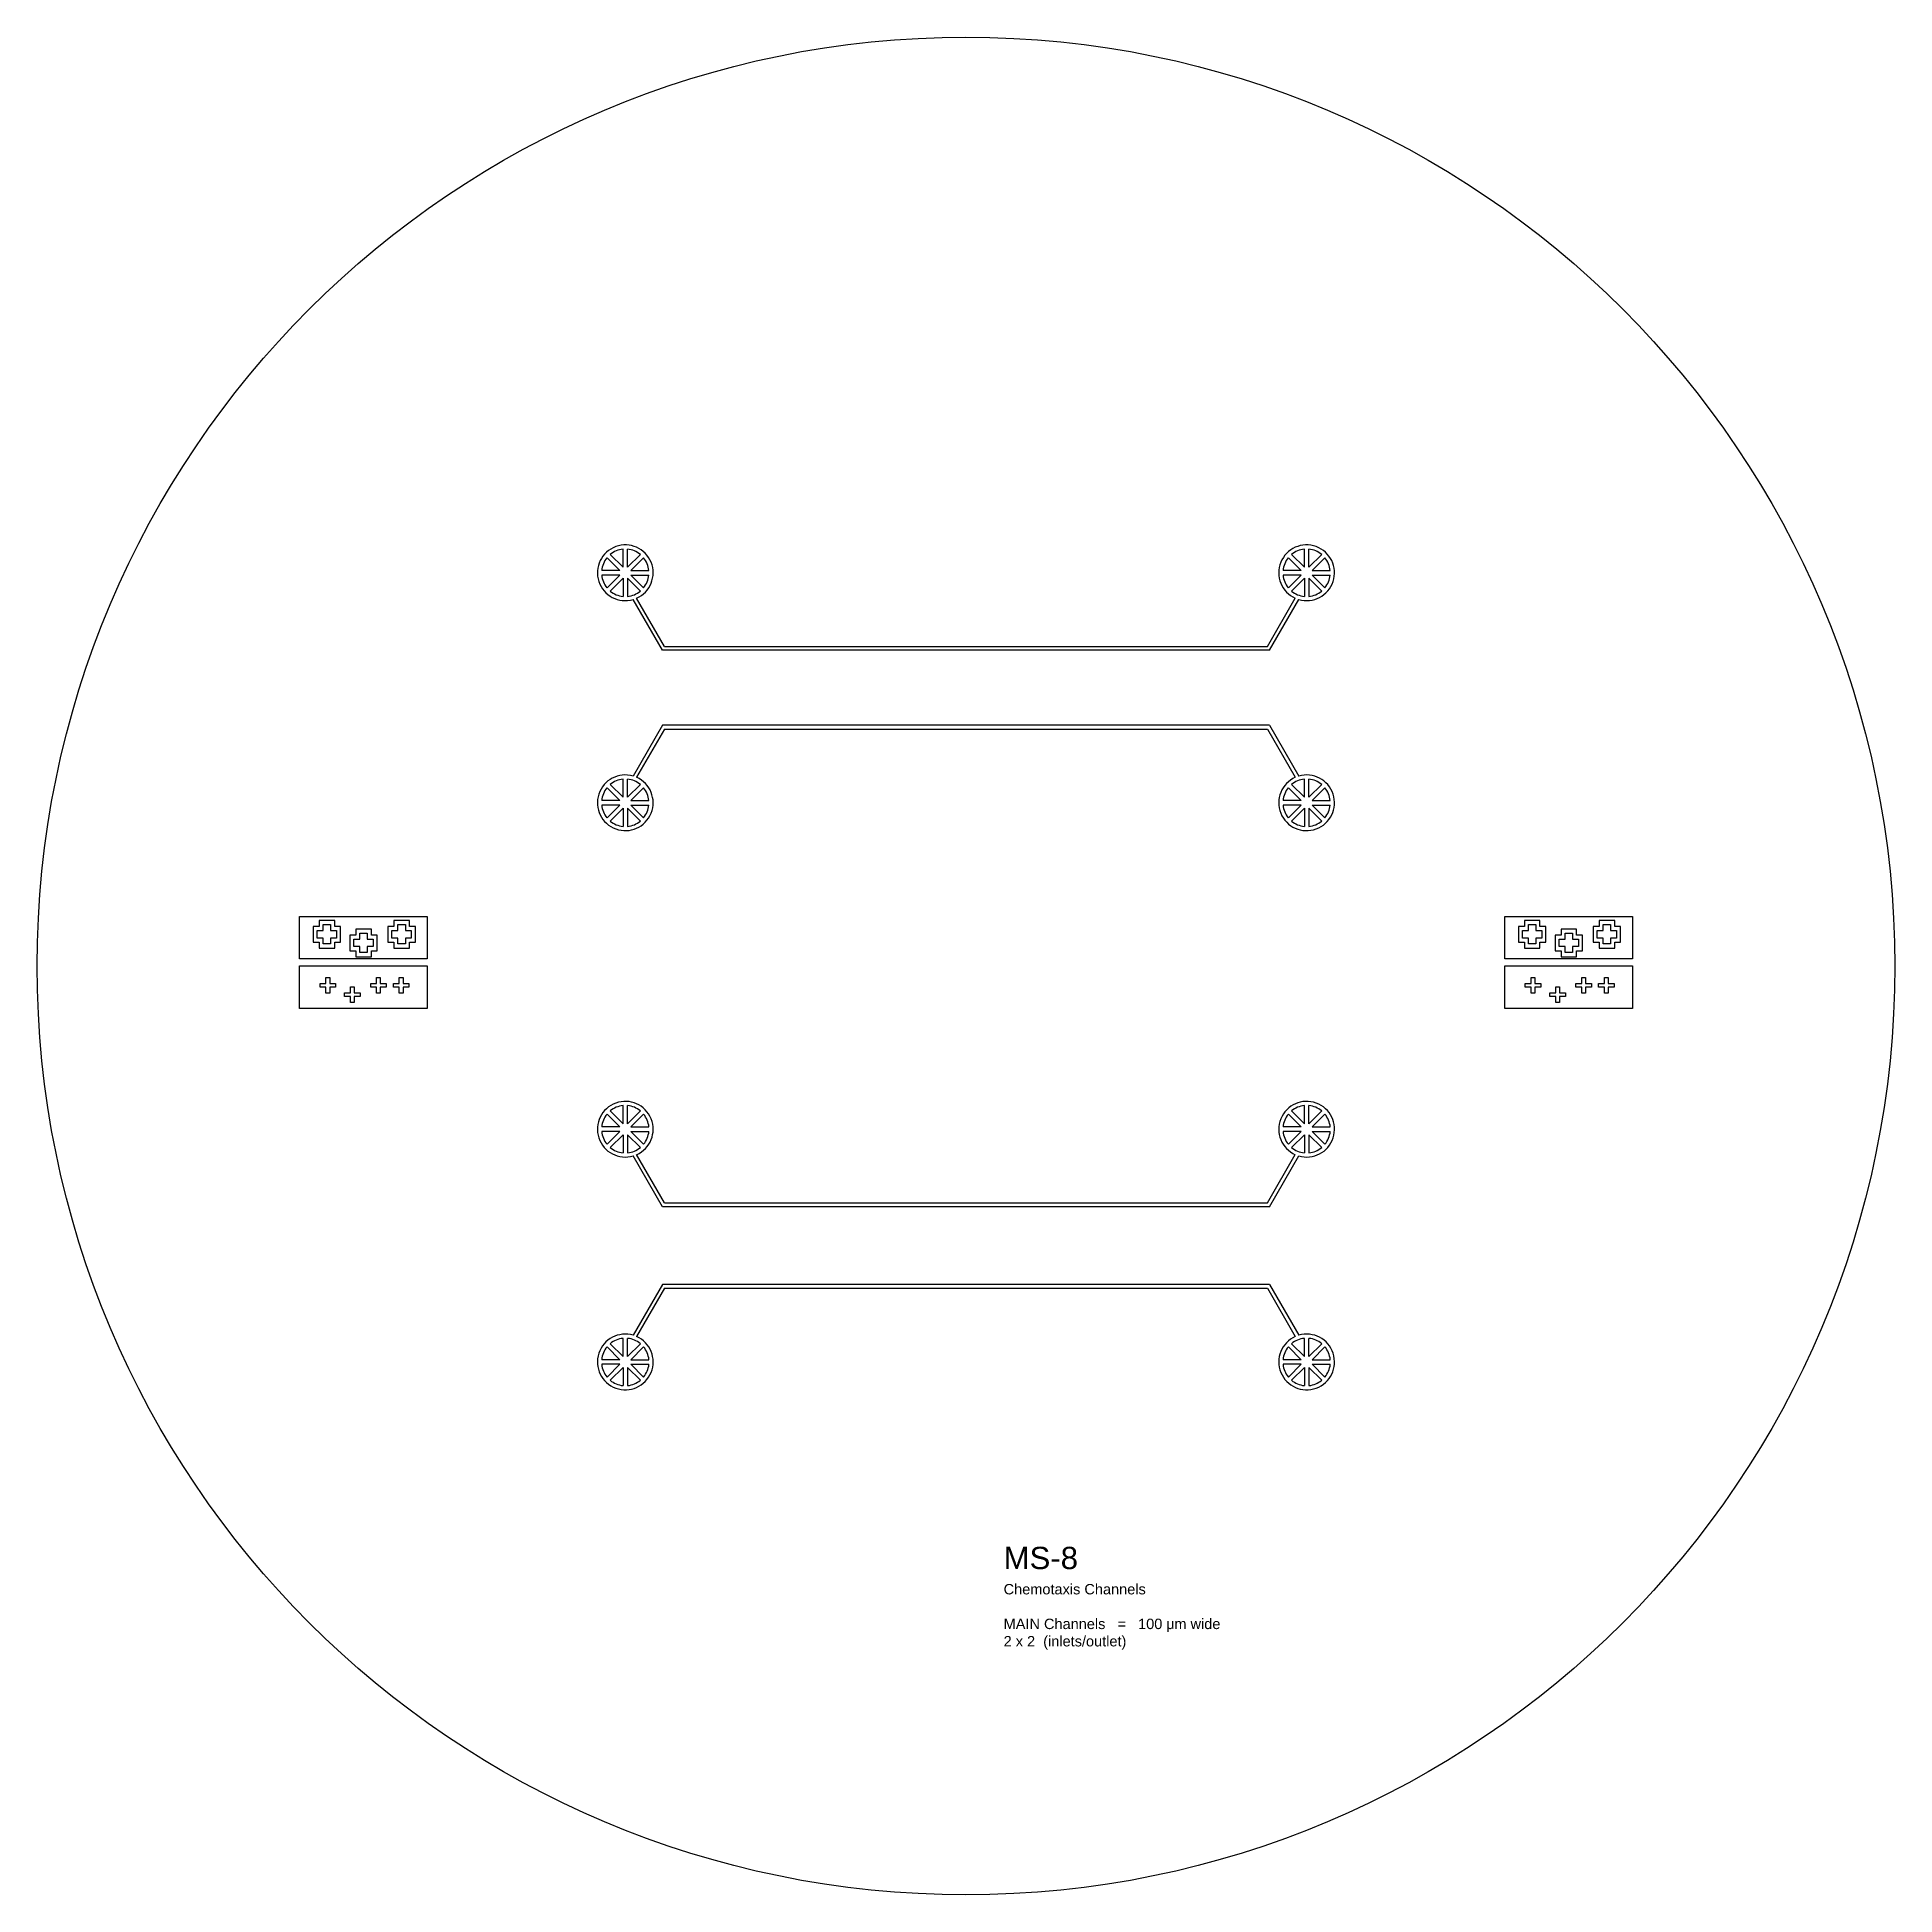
# Model space of a CAD drawing. Header units: millimetres. Extents: x 17265 to 209211, y 27598 to 77598.
# Drawn here: x 89211 to 139211, y 27598 to 77598 of the extents above; entities that cross this region are included whole.
import ezdxf

# ---------------------------------------------------------------- set-up
doc = ezdxf.new("R2010")
doc.units = ezdxf.units.MM
doc.layers.add('CLEAR', color=140, linetype='Continuous')
doc.layers.add('OPAQUE', color=10, linetype='Continuous')
doc.styles.get("Standard").update_dxf_attribs({"font": 'arial.ttf'})

msp = doc.modelspace()

# ---------------------------------------------------------------- texts
at = {"layer": 'CLEAR', "insert": (115224, 36965), "char_height": 280, "attachment_point": 1}
msp.add_mtext_dynamic_manual_height_columns('{\\H2.1429x;MS-8\\H0.83333x;\\P}Chemotaxis Channels\\P\\PMAIN Channels   =   100 {\\fSymbol|b0|i0|c2|p18;m}m wide\\P2 x 2  (inlets/outlet)', width=6144.32, gutter_width=5106, heights=[3672], dxfattribs=at)

# ---------------------------------------------------------------- linework, layer by layer
at = {"layer": 'CLEAR'}
for p, q in [((106039, 61096), (105251, 62461)), ((106097, 61196), (105346, 62496)), ((122324, 61196), (123074, 62496)), ((122382, 61096), (123169, 62461)), ((122382, 61096), (106039, 61096)), ((106097, 61196), (122324, 61196)), ((106039, 59076), (105251, 57711)), ((122382, 59076), (106039, 59076)), ((122382, 59076), (123169, 57711)), ((106097, 58976), (105346, 57676)), ((106097, 58976), (122324, 58976)), ((122324, 58976), (123074, 57676)), ((106098, 46220), (105347, 47520)), ((122325, 46220), (123075, 47520)), ((106040, 46120), (105252, 47485)), ((122383, 46120), (123171, 47485)), ((122383, 46120), (106040, 46120)), ((106098, 46220), (122325, 46220)), ((106040, 44025), (105252, 42660)), ((122383, 44025), (106040, 44025)), ((122383, 44025), (123171, 42660)), ((106098, 43925), (105347, 42625)), ((106098, 43925), (122325, 43925)), ((122325, 43925), (123075, 42625))]:
    msp.add_line(p, q, dxfattribs=at)
for points in [[(96271, 53929), (99711, 53929), (99711, 52788), (96271, 52788)], [(96799, 53821), (96799, 53661), (96639, 53661), (96639, 53241), (96799, 53241), (96799, 53081), (97219, 53081), (97219, 53241), (97378, 53241), (97378, 53661), (97219, 53661), (97219, 53821), (96799, 53821)], [(97109, 53551), (97268, 53551), (97268, 53351), (97109, 53351), (97109, 53191), (96909, 53191), (96909, 53351), (96749, 53351), (96749, 53551), (96909, 53551), (96909, 53711), (97109, 53711)], [(97786, 53589), (97786, 53429), (97626, 53429), (97626, 53009), (97786, 53009), (97786, 52849), (98206, 52849), (98206, 53009), (98366, 53009), (98366, 53429), (98206, 53429), (98206, 53589), (97786, 53589)], [(98811, 53821), (98811, 53661), (98651, 53661), (98651, 53241), (98811, 53241), (98811, 53081), (99231, 53081), (99231, 53241), (99391, 53241), (99391, 53661), (99231, 53661), (99231, 53821), (98811, 53821)], [(99121, 53551), (99281, 53551), (99281, 53351), (99121, 53351), (99121, 53191), (98921, 53191), (98921, 53351), (98761, 53351), (98761, 53551), (98921, 53551), (98921, 53711), (99121, 53711)], [(128711, 53929), (132152, 53929), (132152, 52788), (128711, 52788)], [(129239, 53821), (129239, 53661), (129079, 53661), (129079, 53241), (129239, 53241), (129239, 53081), (129659, 53081), (129659, 53241), (129819, 53241), (129819, 53661), (129659, 53661), (129659, 53821), (129239, 53821)], [(129549, 53551), (129709, 53551), (129709, 53351), (129549, 53351), (129549, 53191), (129349, 53191), (129349, 53351), (129189, 53351), (129189, 53551), (129349, 53551), (129349, 53711), (129549, 53711)], [(130227, 53589), (130227, 53429), (130067, 53429), (130067, 53009), (130227, 53009), (130227, 52849), (130647, 52849), (130647, 53009), (130807, 53009), (130807, 53429), (130647, 53429), (130647, 53589), (130227, 53589)], [(131251, 53821), (131251, 53661), (131091, 53661), (131091, 53241), (131251, 53241), (131251, 53081), (131671, 53081), (131671, 53241), (131831, 53241), (131831, 53661), (131671, 53661), (131671, 53821), (131251, 53821)], [(131561, 53551), (131721, 53551), (131721, 53351), (131561, 53351), (131561, 53191), (131361, 53191), (131361, 53351), (131201, 53351), (131201, 53551), (131361, 53551), (131361, 53711), (131561, 53711)], [(98096, 53319), (98256, 53319), (98256, 53119), (98096, 53119), (98096, 52959), (97896, 52959), (97896, 53119), (97736, 53119), (97736, 53319), (97896, 53319), (97896, 53479), (98096, 53479)], [(130537, 53319), (130697, 53319), (130697, 53119), (130537, 53119), (130537, 52959), (130337, 52959), (130337, 53119), (130177, 53119), (130177, 53319), (130337, 53319), (130337, 53479), (130537, 53479)], [(96271, 52598), (99711, 52598), (99711, 51457), (96271, 51457)], [(128711, 52598), (132152, 52598), (132152, 51457), (128711, 51457)], [(97085, 52128), (97245, 52128), (97245, 52028), (97085, 52028), (97085, 51868), (96985, 51868), (96985, 52028), (96825, 52028), (96825, 52128), (96985, 52128), (96985, 52288), (97085, 52288)], [(97747, 51877), (97907, 51877), (97907, 51777), (97747, 51777), (97747, 51617), (97647, 51617), (97647, 51777), (97487, 51777), (97487, 51877), (97647, 51877), (97647, 52037), (97747, 52037)], [(98448, 52128), (98608, 52128), (98608, 52028), (98448, 52028), (98448, 51868), (98348, 51868), (98348, 52028), (98188, 52028), (98188, 52128), (98348, 52128), (98348, 52288), (98448, 52288)], [(99059, 52128), (99219, 52128), (99219, 52028), (99059, 52028), (99059, 51868), (98959, 51868), (98959, 52028), (98799, 52028), (98799, 52128), (98959, 52128), (98959, 52288), (99059, 52288)], [(129525, 52128), (129685, 52128), (129685, 52028), (129525, 52028), (129525, 51868), (129425, 51868), (129425, 52028), (129265, 52028), (129265, 52128), (129425, 52128), (129425, 52288), (129525, 52288)], [(130187, 51877), (130347, 51877), (130347, 51777), (130187, 51777), (130187, 51617), (130087, 51617), (130087, 51777), (129927, 51777), (129927, 51877), (130087, 51877), (130087, 52037), (130187, 52037)], [(130889, 52128), (131049, 52128), (131049, 52028), (130889, 52028), (130889, 51868), (130789, 51868), (130789, 52028), (130629, 52028), (130629, 52128), (130789, 52128), (130789, 52288), (130889, 52288)], [(131499, 52128), (131659, 52128), (131659, 52028), (131499, 52028), (131499, 51868), (131399, 51868), (131399, 52028), (131239, 52028), (131239, 52128), (131399, 52128), (131399, 52288), (131499, 52288)]]:
    msp.add_lwpolyline(points, close=True, dxfattribs=at)
for centre, start, end in [((105041, 63181), 294.0069, 286.2467), ((123379, 63181), 253.7533, 245.9931), ((105041, 56991), 73.7533, 65.9931), ((123379, 56991), 114.0069, 106.2467), ((105042, 48205), 294.0069, 286.2467), ((123380, 48205), 253.7533, 245.9931), ((105042, 41940), 73.7533, 65.9931), ((123380, 41940), 114.0069, 106.2467)]:
    msp.add_arc(centre, 750, start, end, dxfattribs=at)
at = {"layer": 'OPAQUE'}
for p, q in [((104893, 63242), (104549, 63586)), ((104980, 63329), (104636, 63673)), ((104980, 63329), (104980, 63815)), ((105102, 63329), (105102, 63815)), ((105102, 63329), (105447, 63673)), ((105189, 63242), (105533, 63586)), ((123231, 63242), (122887, 63586)), ((123318, 63329), (122974, 63673)), ((123318, 63329), (123318, 63815)), ((123441, 63329), (123441, 63815)), ((123441, 63329), (123785, 63673)), ((123527, 63242), (123871, 63586)), ((104893, 63242), (104407, 63242)), ((104893, 63119), (104407, 63119)), ((104893, 63119), (104549, 62775)), ((104980, 63033), (104636, 62689)), ((104980, 63033), (104980, 62546)), ((105102, 63033), (105447, 62689)), ((105102, 63033), (105102, 62546)), ((105189, 63242), (105676, 63242)), ((105189, 63119), (105533, 62775)), ((105189, 63119), (105676, 63119)), ((123231, 63242), (122745, 63242)), ((123231, 63119), (122745, 63119)), ((123231, 63119), (122887, 62775)), ((123318, 63033), (122974, 62689)), ((123318, 63033), (123318, 62546)), ((123441, 63033), (123785, 62689)), ((123441, 63033), (123441, 62546)), ((123527, 63242), (124014, 63242)), ((123527, 63119), (123871, 62775)), ((123527, 63119), (124014, 63119)), ((104980, 57139), (104980, 57626)), ((105102, 57139), (105102, 57626)), ((123318, 57139), (123318, 57626)), ((123441, 57139), (123441, 57626)), ((104893, 57052), (104407, 57052)), ((104893, 57052), (104549, 57396)), ((104980, 57139), (104636, 57483)), ((105102, 57139), (105447, 57483)), ((105189, 57052), (105533, 57396)), ((105189, 57052), (105676, 57052)), ((123231, 57052), (122745, 57052)), ((123231, 57052), (122887, 57396)), ((123318, 57139), (122974, 57483)), ((123441, 57139), (123785, 57483)), ((123527, 57052), (123871, 57396)), ((123527, 57052), (124014, 57052)), ((104893, 56930), (104407, 56930)), ((104893, 56930), (104549, 56586)), ((104980, 56843), (104636, 56499)), ((104980, 56843), (104980, 56357)), ((105102, 56843), (105447, 56499)), ((105102, 56843), (105102, 56357)), ((105189, 56930), (105533, 56586)), ((105189, 56930), (105676, 56930)), ((123231, 56930), (122745, 56930)), ((123231, 56930), (122887, 56586)), ((123318, 56843), (122974, 56499)), ((123318, 56843), (123318, 56357)), ((123441, 56843), (123785, 56499)), ((123441, 56843), (123441, 56357)), ((123527, 56930), (123871, 56586)), ((123527, 56930), (124014, 56930)), ((104894, 48266), (104550, 48610)), ((104981, 48353), (104637, 48697)), ((104981, 48353), (104981, 48839)), ((105104, 48353), (105104, 48839)), ((105104, 48353), (105448, 48697)), ((105190, 48266), (105534, 48610)), ((123232, 48266), (122888, 48610)), ((123319, 48353), (122975, 48697)), ((123319, 48353), (123319, 48839)), ((123442, 48353), (123442, 48839)), ((123442, 48353), (123786, 48697)), ((123528, 48266), (123872, 48610)), ((104894, 48266), (104408, 48266)), ((104894, 48143), (104408, 48143)), ((104894, 48143), (104550, 47799)), ((104981, 48057), (104637, 47713)), ((104981, 48057), (104981, 47570)), ((105104, 48057), (105448, 47713)), ((105104, 48057), (105104, 47570)), ((105190, 48266), (105677, 48266)), ((105190, 48143), (105534, 47799)), ((105190, 48143), (105677, 48143)), ((123232, 48266), (122746, 48266)), ((123232, 48143), (122746, 48143)), ((123232, 48143), (122888, 47799)), ((123319, 48057), (122975, 47713)), ((123319, 48057), (123319, 47570)), ((123442, 48057), (123786, 47713)), ((123442, 48057), (123442, 47570)), ((123528, 48266), (124015, 48266)), ((123528, 48143), (123872, 47799)), ((123528, 48143), (124015, 48143)), ((104981, 42088), (104981, 42575)), ((105104, 42088), (105104, 42575)), ((123319, 42088), (123319, 42575)), ((123442, 42088), (123442, 42575)), ((104894, 42001), (104408, 42001)), ((104894, 42001), (104550, 42345)), ((104981, 42088), (104637, 42432)), ((105104, 42088), (105448, 42432)), ((105190, 42001), (105534, 42345)), ((105190, 42001), (105677, 42001)), ((123232, 42001), (122746, 42001)), ((123232, 42001), (122888, 42345)), ((123319, 42088), (122975, 42432)), ((123442, 42088), (123786, 42432)), ((123528, 42001), (123872, 42345)), ((123528, 42001), (124015, 42001)), ((104894, 41879), (104408, 41879)), ((104894, 41879), (104550, 41535)), ((104981, 41792), (104637, 41448)), ((104981, 41792), (104981, 41306)), ((105104, 41792), (105448, 41448)), ((105104, 41792), (105104, 41306)), ((105190, 41879), (105534, 41535)), ((105190, 41879), (105677, 41879)), ((123232, 41879), (122746, 41879)), ((123232, 41879), (122888, 41535)), ((123319, 41792), (122975, 41448)), ((123319, 41792), (123319, 41306)), ((123442, 41792), (123786, 41448)), ((123442, 41792), (123442, 41306)), ((123528, 41879), (123872, 41535)), ((123528, 41879), (124015, 41879))]:
    msp.add_line(p, q, dxfattribs=at)
msp.add_circle((114211, 52598), 25000, dxfattribs=at)
for centre, start, end in [((105041, 63181), 140.5177, 174.4823), ((105041, 63181), 95.5177, 129.4823), ((105041, 63181), 50.5177, 84.4823), ((105041, 63181), 5.5177, 39.4823), ((123379, 63181), 140.5177, 174.4823), ((123379, 63181), 95.5177, 129.4823), ((123379, 63181), 50.5177, 84.4823), ((123379, 63181), 5.5177, 39.4823), ((105041, 63181), 185.5177, 219.4823), ((105041, 63181), 320.5177, 354.4823), ((123379, 63181), 185.5177, 219.4823), ((123379, 63181), 320.5177, 354.4823), ((105041, 63181), 230.5177, 264.4823), ((105041, 63181), 275.5177, 309.4823), ((123379, 63181), 230.5177, 264.4823), ((123379, 63181), 275.5177, 309.4823), ((105041, 56991), 95.5177, 129.4823), ((105041, 56991), 50.5177, 84.4823), ((123379, 56991), 95.5177, 129.4823), ((123379, 56991), 50.5177, 84.4823), ((105041, 56991), 140.5177, 174.4823), ((105041, 56991), 5.5177, 39.4823), ((123379, 56991), 140.5177, 174.4823), ((123379, 56991), 5.5177, 39.4823), ((105041, 56991), 185.5177, 219.4823), ((105041, 56991), 320.5177, 354.4823), ((123379, 56991), 185.5177, 219.4823), ((123379, 56991), 320.5177, 354.4823), ((105041, 56991), 230.5177, 264.4823), ((105041, 56991), 275.5177, 309.4823), ((123379, 56991), 230.5177, 264.4823), ((123379, 56991), 275.5177, 309.4823), ((105042, 48205), 140.5177, 174.4823), ((105042, 48205), 95.5177, 129.4823), ((105042, 48205), 50.5177, 84.4823), ((105042, 48205), 5.5177, 39.4823), ((123380, 48205), 140.5177, 174.4823), ((123380, 48205), 95.5177, 129.4823), ((123380, 48205), 50.5177, 84.4823), ((123380, 48205), 5.5177, 39.4823), ((105042, 48205), 185.5177, 219.4823), ((105042, 48205), 320.5177, 354.4823), ((123380, 48205), 185.5177, 219.4823), ((123380, 48205), 320.5177, 354.4823), ((105042, 48205), 230.5177, 264.4823), ((105042, 48205), 275.5177, 309.4823), ((123380, 48205), 230.5177, 264.4823), ((123380, 48205), 275.5177, 309.4823), ((105042, 41940), 95.5177, 129.4823), ((105042, 41940), 50.5177, 84.4823), ((123380, 41940), 95.5177, 129.4823), ((123380, 41940), 50.5177, 84.4823), ((105042, 41940), 140.5177, 174.4823), ((105042, 41940), 5.5177, 39.4823), ((123380, 41940), 140.5177, 174.4823), ((123380, 41940), 5.5177, 39.4823), ((105042, 41940), 185.5177, 219.4823), ((105042, 41940), 320.5177, 354.4823), ((123380, 41940), 185.5177, 219.4823), ((123380, 41940), 320.5177, 354.4823), ((105042, 41940), 230.5177, 264.4823), ((105042, 41940), 275.5177, 309.4823), ((123380, 41940), 230.5177, 264.4823), ((123380, 41940), 275.5177, 309.4823)]:
    msp.add_arc(centre, 638, start, end, dxfattribs=at)

msp.set_redraw_order([(e.dxf.handle, doc.entitydb.next_handle()) for e in msp.query("TEXT MTEXT ATTDEF DIMENSION ARC_DIMENSION")])  # texts and dimensions are drawn at this point

doc.saveas('drawing.dxf')
